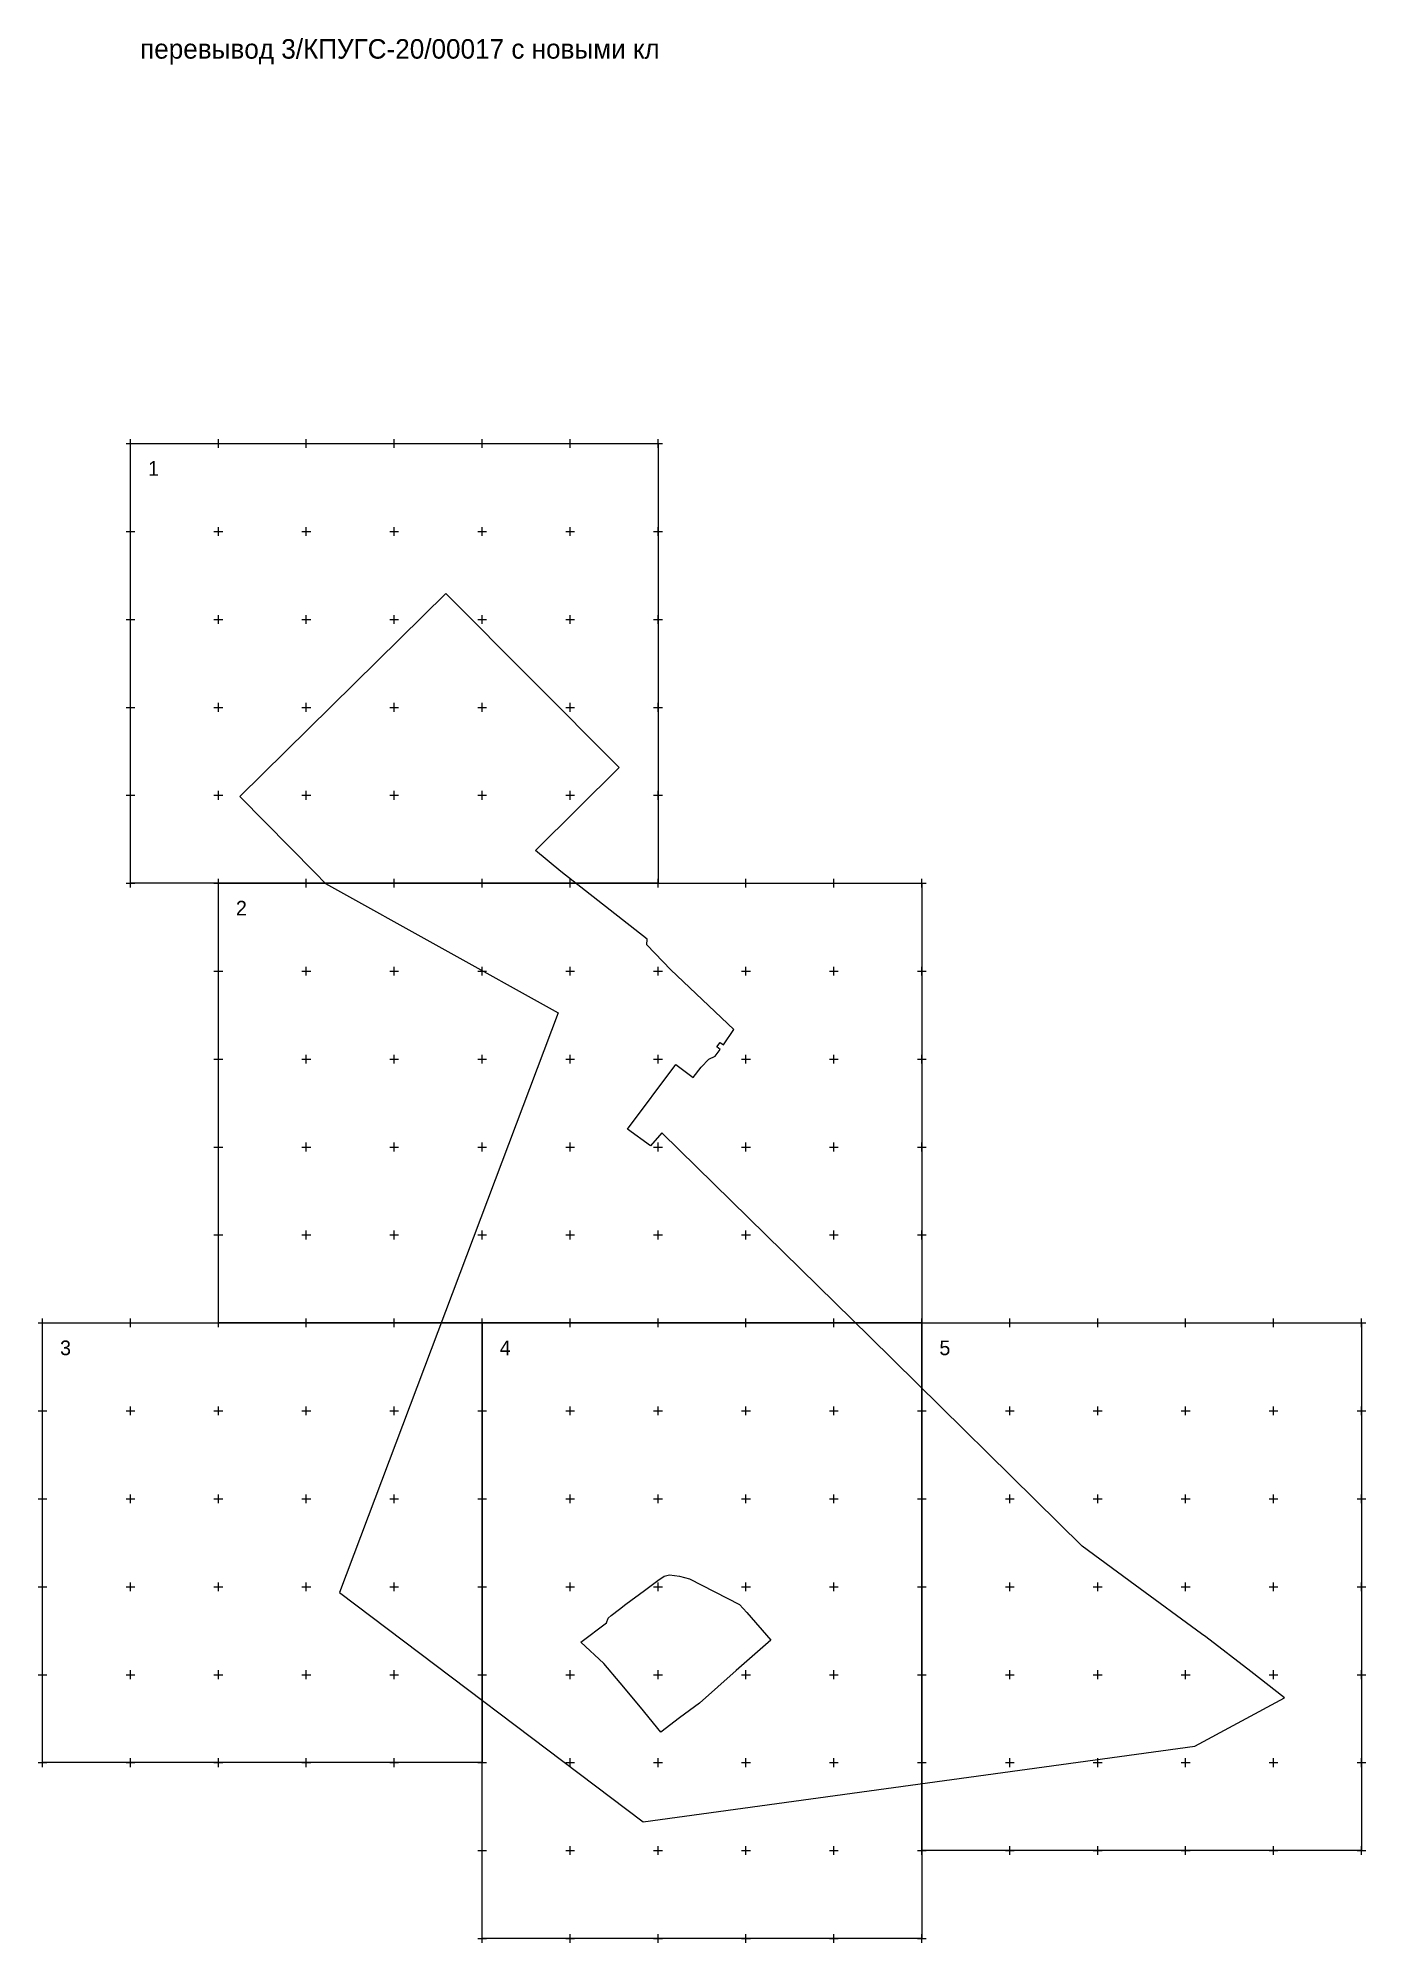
# Model space of a CAD drawing. Header units: metres. Extents: x 247 to 1002, y 2148 to 3231.
import ezdxf
from ezdxf.enums import TextEntityAlignment as Align

# ---------------------------------------------------------------- set-up
doc = ezdxf.new("R2010")
doc.units = ezdxf.units.M
doc.header["$MEASUREMENT"] = 0
for name, color, linetype, lineweight in [('Граница перевывода', 7, 'Continuous', 25), ('Координатные кресты', 7, 'Continuous', 25), ('Подписи рамок', 7, 'Continuous', 25), ('Рамки', 7, 'Continuous', 25)]:
    doc.layers.add(name, color=color, linetype=linetype, lineweight=lineweight)
doc.styles.add('Style-RUSSIAN_1251', font='RUSSIAN_1251.shx')

msp = doc.modelspace()

# ---------------------------------------------------------------- texts
at = {"layer": 'Граница перевывода', "color": 4, "linetype": 'Continuous', "lineweight": 25, "style": 'Style-RUSSIAN_1251'}
msp.add_text('перевывод 3/КПУГС-20/00017 с новыми кл', height=11.0976, dxfattribs=at).set_placement((305.507, 3229.919), align=Align.TOP_LEFT)
at = {"layer": 'Подписи рамок', "color": 5, "linetype": 'Continuous', "lineweight": 25, "style": 'Style-RUSSIAN_1251'}
for s, p in [('1', (310, 2990)), ('2', (360, 2740)), ('3', (260, 2490)), ('4', (510, 2490)), ('5', (760, 2490))]:
    msp.add_text(s, height=8.333, dxfattribs=at).set_placement(p, align=Align.TOP_LEFT)

# ---------------------------------------------------------------- blocks, each defined once
blk = doc.blocks.new('KREST')
at = {"layer": 'Координатные кресты', "color": 7, "linetype": 'Continuous', "lineweight": 25}
for p, q in [((-2.5, 0), (2.5, 0)), ((0, -2.5), (0, 2.5))]:
    blk.add_line(p, q, dxfattribs=at)
blk = doc.blocks.new('KREST_1')
at = {"layer": 'Координатные кресты', "color": 7, "linetype": 'Continuous', "lineweight": 25}
for p, q in [((-2.5, 0), (2.5, 0)), ((0, -2.5), (0, 2.5))]:
    blk.add_line(p, q, dxfattribs=at)
blk = doc.blocks.new('KREST_2')
at = {"layer": 'Координатные кресты', "color": 7, "linetype": 'Continuous', "lineweight": 25}
for p, q in [((-2.5, 0), (2.5, 0)), ((0, -2.5), (0, 2.5))]:
    blk.add_line(p, q, dxfattribs=at)
blk = doc.blocks.new('KREST_3')
at = {"layer": 'Координатные кресты', "color": 7, "linetype": 'Continuous', "lineweight": 25}
for p, q in [((-2.5, 0), (2.5, 0)), ((0, -2.5), (0, 2.5))]:
    blk.add_line(p, q, dxfattribs=at)
blk = doc.blocks.new('KREST_4')
at = {"layer": 'Координатные кресты', "color": 7, "linetype": 'Continuous', "lineweight": 25}
for p, q in [((-2.5, 0), (2.5, 0)), ((0, -2.5), (0, 2.5))]:
    blk.add_line(p, q, dxfattribs=at)
blk = doc.blocks.new('KREST_5')
at = {"layer": 'Координатные кресты', "color": 7, "linetype": 'Continuous', "lineweight": 25}
for p, q in [((-2.5, 0), (2.5, 0)), ((0, -2.5), (0, 2.5))]:
    blk.add_line(p, q, dxfattribs=at)
blk = doc.blocks.new('KREST_6')
at = {"layer": 'Координатные кресты', "color": 7, "linetype": 'Continuous', "lineweight": 25}
for p, q in [((-2.5, 0), (2.5, 0)), ((0, -2.5), (0, 2.5))]:
    blk.add_line(p, q, dxfattribs=at)
blk = doc.blocks.new('KREST_7')
at = {"layer": 'Координатные кресты', "color": 7, "linetype": 'Continuous', "lineweight": 25}
for p, q in [((-2.5, 0), (2.5, 0)), ((0, -2.5), (0, 2.5))]:
    blk.add_line(p, q, dxfattribs=at)
blk = doc.blocks.new('KREST_8')
at = {"layer": 'Координатные кресты', "color": 7, "linetype": 'Continuous', "lineweight": 25}
for p, q in [((-2.5, 0), (2.5, 0)), ((0, -2.5), (0, 2.5))]:
    blk.add_line(p, q, dxfattribs=at)
blk = doc.blocks.new('KREST_9')
at = {"layer": 'Координатные кресты', "color": 7, "linetype": 'Continuous', "lineweight": 25}
for p, q in [((-2.5, 0), (2.5, 0)), ((0, -2.5), (0, 2.5))]:
    blk.add_line(p, q, dxfattribs=at)
blk = doc.blocks.new('KREST_10')
at = {"layer": 'Координатные кресты', "color": 7, "linetype": 'Continuous', "lineweight": 25}
for p, q in [((-2.5, 0), (2.5, 0)), ((0, -2.5), (0, 2.5))]:
    blk.add_line(p, q, dxfattribs=at)
blk = doc.blocks.new('KREST_11')
at = {"layer": 'Координатные кресты', "color": 7, "linetype": 'Continuous', "lineweight": 25}
for p, q in [((-2.5, 0), (2.5, 0)), ((0, -2.5), (0, 2.5))]:
    blk.add_line(p, q, dxfattribs=at)
blk = doc.blocks.new('KREST_12')
at = {"layer": 'Координатные кресты', "color": 7, "linetype": 'Continuous', "lineweight": 25}
for p, q in [((-2.5, 0), (2.5, 0)), ((0, -2.5), (0, 2.5))]:
    blk.add_line(p, q, dxfattribs=at)
blk = doc.blocks.new('KREST_13')
at = {"layer": 'Координатные кресты', "color": 7, "linetype": 'Continuous', "lineweight": 25}
for p, q in [((-2.5, 0), (2.5, 0)), ((0, -2.5), (0, 2.5))]:
    blk.add_line(p, q, dxfattribs=at)
blk = doc.blocks.new('KREST_14')
at = {"layer": 'Координатные кресты', "color": 7, "linetype": 'Continuous', "lineweight": 25}
for p, q in [((-2.5, 0), (2.5, 0)), ((0, -2.5), (0, 2.5))]:
    blk.add_line(p, q, dxfattribs=at)
blk = doc.blocks.new('KREST_15')
at = {"layer": 'Координатные кресты', "color": 7, "linetype": 'Continuous', "lineweight": 25}
for p, q in [((-2.5, 0), (2.5, 0)), ((0, -2.5), (0, 2.5))]:
    blk.add_line(p, q, dxfattribs=at)
blk = doc.blocks.new('KREST_16')
at = {"layer": 'Координатные кресты', "color": 7, "linetype": 'Continuous', "lineweight": 25}
for p, q in [((-2.5, 0), (2.5, 0)), ((0, -2.5), (0, 2.5))]:
    blk.add_line(p, q, dxfattribs=at)
blk = doc.blocks.new('KREST_17')
at = {"layer": 'Координатные кресты', "color": 7, "linetype": 'Continuous', "lineweight": 25}
for p, q in [((-2.5, 0), (2.5, 0)), ((0, -2.5), (0, 2.5))]:
    blk.add_line(p, q, dxfattribs=at)
blk = doc.blocks.new('KREST_18')
at = {"layer": 'Координатные кресты', "color": 7, "linetype": 'Continuous', "lineweight": 25}
for p, q in [((-2.5, 0), (2.5, 0)), ((0, -2.5), (0, 2.5))]:
    blk.add_line(p, q, dxfattribs=at)
blk = doc.blocks.new('KREST_19')
at = {"layer": 'Координатные кресты', "color": 7, "linetype": 'Continuous', "lineweight": 25}
for p, q in [((-2.5, 0), (2.5, 0)), ((0, -2.5), (0, 2.5))]:
    blk.add_line(p, q, dxfattribs=at)
blk = doc.blocks.new('KREST_20')
at = {"layer": 'Координатные кресты', "color": 7, "linetype": 'Continuous', "lineweight": 25}
for p, q in [((-2.5, 0), (2.5, 0)), ((0, -2.5), (0, 2.5))]:
    blk.add_line(p, q, dxfattribs=at)
blk = doc.blocks.new('KREST_21')
at = {"layer": 'Координатные кресты', "color": 7, "linetype": 'Continuous', "lineweight": 25}
for p, q in [((-2.5, 0), (2.5, 0)), ((0, -2.5), (0, 2.5))]:
    blk.add_line(p, q, dxfattribs=at)
blk = doc.blocks.new('KREST_22')
at = {"layer": 'Координатные кресты', "color": 7, "linetype": 'Continuous', "lineweight": 25}
for p, q in [((-2.5, 0), (2.5, 0)), ((0, -2.5), (0, 2.5))]:
    blk.add_line(p, q, dxfattribs=at)
blk = doc.blocks.new('KREST_23')
at = {"layer": 'Координатные кресты', "color": 7, "linetype": 'Continuous', "lineweight": 25}
for p, q in [((-2.5, 0), (2.5, 0)), ((0, -2.5), (0, 2.5))]:
    blk.add_line(p, q, dxfattribs=at)
blk = doc.blocks.new('KREST_24')
at = {"layer": 'Координатные кресты', "color": 7, "linetype": 'Continuous', "lineweight": 25}
for p, q in [((-2.5, 0), (2.5, 0)), ((0, -2.5), (0, 2.5))]:
    blk.add_line(p, q, dxfattribs=at)
blk = doc.blocks.new('KREST_25')
at = {"layer": 'Координатные кресты', "color": 7, "linetype": 'Continuous', "lineweight": 25}
for p, q in [((-2.5, 0), (2.5, 0)), ((0, -2.5), (0, 2.5))]:
    blk.add_line(p, q, dxfattribs=at)
blk = doc.blocks.new('KREST_26')
at = {"layer": 'Координатные кресты', "color": 7, "linetype": 'Continuous', "lineweight": 25}
for p, q in [((-2.5, 0), (2.5, 0)), ((0, -2.5), (0, 2.5))]:
    blk.add_line(p, q, dxfattribs=at)
blk = doc.blocks.new('KREST_27')
at = {"layer": 'Координатные кресты', "color": 7, "linetype": 'Continuous', "lineweight": 25}
for p, q in [((-2.5, 0), (2.5, 0)), ((0, -2.5), (0, 2.5))]:
    blk.add_line(p, q, dxfattribs=at)
blk = doc.blocks.new('KREST_28')
at = {"layer": 'Координатные кресты', "color": 7, "linetype": 'Continuous', "lineweight": 25}
for p, q in [((-2.5, 0), (2.5, 0)), ((0, -2.5), (0, 2.5))]:
    blk.add_line(p, q, dxfattribs=at)
blk = doc.blocks.new('KREST_29')
at = {"layer": 'Координатные кресты', "color": 7, "linetype": 'Continuous', "lineweight": 25}
for p, q in [((-2.5, 0), (2.5, 0)), ((0, -2.5), (0, 2.5))]:
    blk.add_line(p, q, dxfattribs=at)
blk = doc.blocks.new('KREST_30')
at = {"layer": 'Координатные кресты', "color": 7, "linetype": 'Continuous', "lineweight": 25}
for p, q in [((-2.5, 0), (2.5, 0)), ((0, -2.5), (0, 2.5))]:
    blk.add_line(p, q, dxfattribs=at)
blk = doc.blocks.new('KREST_31')
at = {"layer": 'Координатные кресты', "color": 7, "linetype": 'Continuous', "lineweight": 25}
for p, q in [((-2.5, 0), (2.5, 0)), ((0, -2.5), (0, 2.5))]:
    blk.add_line(p, q, dxfattribs=at)
blk = doc.blocks.new('KREST_32')
at = {"layer": 'Координатные кресты', "color": 7, "linetype": 'Continuous', "lineweight": 25}
for p, q in [((-2.5, 0), (2.5, 0)), ((0, -2.5), (0, 2.5))]:
    blk.add_line(p, q, dxfattribs=at)
blk = doc.blocks.new('KREST_33')
at = {"layer": 'Координатные кресты', "color": 7, "linetype": 'Continuous', "lineweight": 25}
for p, q in [((-2.5, 0), (2.5, 0)), ((0, -2.5), (0, 2.5))]:
    blk.add_line(p, q, dxfattribs=at)
blk = doc.blocks.new('KREST_34')
at = {"layer": 'Координатные кресты', "color": 7, "linetype": 'Continuous', "lineweight": 25}
for p, q in [((-2.5, 0), (2.5, 0)), ((0, -2.5), (0, 2.5))]:
    blk.add_line(p, q, dxfattribs=at)
blk = doc.blocks.new('KREST_35')
at = {"layer": 'Координатные кресты', "color": 7, "linetype": 'Continuous', "lineweight": 25}
for p, q in [((-2.5, 0), (2.5, 0)), ((0, -2.5), (0, 2.5))]:
    blk.add_line(p, q, dxfattribs=at)
blk = doc.blocks.new('KREST_36')
at = {"layer": 'Координатные кресты', "color": 7, "linetype": 'Continuous', "lineweight": 25}
for p, q in [((-2.5, 0), (2.5, 0)), ((0, -2.5), (0, 2.5))]:
    blk.add_line(p, q, dxfattribs=at)
blk = doc.blocks.new('KREST_37')
at = {"layer": 'Координатные кресты', "color": 7, "linetype": 'Continuous', "lineweight": 25}
for p, q in [((-2.5, 0), (2.5, 0)), ((0, -2.5), (0, 2.5))]:
    blk.add_line(p, q, dxfattribs=at)
blk = doc.blocks.new('KREST_38')
at = {"layer": 'Координатные кресты', "color": 7, "linetype": 'Continuous', "lineweight": 25}
for p, q in [((-2.5, 0), (2.5, 0)), ((0, -2.5), (0, 2.5))]:
    blk.add_line(p, q, dxfattribs=at)
blk = doc.blocks.new('KREST_39')
at = {"layer": 'Координатные кресты', "color": 7, "linetype": 'Continuous', "lineweight": 25}
for p, q in [((-2.5, 0), (2.5, 0)), ((0, -2.5), (0, 2.5))]:
    blk.add_line(p, q, dxfattribs=at)
blk = doc.blocks.new('KREST_40')
at = {"layer": 'Координатные кресты', "color": 7, "linetype": 'Continuous', "lineweight": 25}
for p, q in [((-2.5, 0), (2.5, 0)), ((0, -2.5), (0, 2.5))]:
    blk.add_line(p, q, dxfattribs=at)
blk = doc.blocks.new('KREST_41')
at = {"layer": 'Координатные кресты', "color": 7, "linetype": 'Continuous', "lineweight": 25}
for p, q in [((-2.5, 0), (2.5, 0)), ((0, -2.5), (0, 2.5))]:
    blk.add_line(p, q, dxfattribs=at)
blk = doc.blocks.new('KREST_42')
at = {"layer": 'Координатные кресты', "color": 7, "linetype": 'Continuous', "lineweight": 25}
for p, q in [((-2.5, 0), (2.5, 0)), ((0, -2.5), (0, 2.5))]:
    blk.add_line(p, q, dxfattribs=at)
blk = doc.blocks.new('KREST_43')
at = {"layer": 'Координатные кресты', "color": 7, "linetype": 'Continuous', "lineweight": 25}
for p, q in [((-2.5, 0), (2.5, 0)), ((0, -2.5), (0, 2.5))]:
    blk.add_line(p, q, dxfattribs=at)
blk = doc.blocks.new('KREST_44')
at = {"layer": 'Координатные кресты', "color": 7, "linetype": 'Continuous', "lineweight": 25}
for p, q in [((-2.5, 0), (2.5, 0)), ((0, -2.5), (0, 2.5))]:
    blk.add_line(p, q, dxfattribs=at)
blk = doc.blocks.new('KREST_45')
at = {"layer": 'Координатные кресты', "color": 7, "linetype": 'Continuous', "lineweight": 25}
for p, q in [((-2.5, 0), (2.5, 0)), ((0, -2.5), (0, 2.5))]:
    blk.add_line(p, q, dxfattribs=at)
blk = doc.blocks.new('KREST_46')
at = {"layer": 'Координатные кресты', "color": 7, "linetype": 'Continuous', "lineweight": 25}
for p, q in [((-2.5, 0), (2.5, 0)), ((0, -2.5), (0, 2.5))]:
    blk.add_line(p, q, dxfattribs=at)
blk = doc.blocks.new('KREST_47')
at = {"layer": 'Координатные кресты', "color": 7, "linetype": 'Continuous', "lineweight": 25}
for p, q in [((-2.5, 0), (2.5, 0)), ((0, -2.5), (0, 2.5))]:
    blk.add_line(p, q, dxfattribs=at)
blk = doc.blocks.new('KREST_48')
at = {"layer": 'Координатные кресты', "color": 7, "linetype": 'Continuous', "lineweight": 25}
for p, q in [((-2.5, 0), (2.5, 0)), ((0, -2.5), (0, 2.5))]:
    blk.add_line(p, q, dxfattribs=at)
blk = doc.blocks.new('KREST_49')
at = {"layer": 'Координатные кресты', "color": 7, "linetype": 'Continuous', "lineweight": 25}
for p, q in [((-2.5, 0), (2.5, 0)), ((0, -2.5), (0, 2.5))]:
    blk.add_line(p, q, dxfattribs=at)
blk = doc.blocks.new('KREST_50')
at = {"layer": 'Координатные кресты', "color": 7, "linetype": 'Continuous', "lineweight": 25}
for p, q in [((-2.5, 0), (2.5, 0)), ((0, -2.5), (0, 2.5))]:
    blk.add_line(p, q, dxfattribs=at)
blk = doc.blocks.new('KREST_51')
at = {"layer": 'Координатные кресты', "color": 7, "linetype": 'Continuous', "lineweight": 25}
for p, q in [((-2.5, 0), (2.5, 0)), ((0, -2.5), (0, 2.5))]:
    blk.add_line(p, q, dxfattribs=at)
blk = doc.blocks.new('KREST_52')
at = {"layer": 'Координатные кресты', "color": 7, "linetype": 'Continuous', "lineweight": 25}
for p, q in [((-2.5, 0), (2.5, 0)), ((0, -2.5), (0, 2.5))]:
    blk.add_line(p, q, dxfattribs=at)
blk = doc.blocks.new('KREST_53')
at = {"layer": 'Координатные кресты', "color": 7, "linetype": 'Continuous', "lineweight": 25}
for p, q in [((-2.5, 0), (2.5, 0)), ((0, -2.5), (0, 2.5))]:
    blk.add_line(p, q, dxfattribs=at)
blk = doc.blocks.new('KREST_54')
at = {"layer": 'Координатные кресты', "color": 7, "linetype": 'Continuous', "lineweight": 25}
for p, q in [((-2.5, 0), (2.5, 0)), ((0, -2.5), (0, 2.5))]:
    blk.add_line(p, q, dxfattribs=at)
blk = doc.blocks.new('KREST_55')
at = {"layer": 'Координатные кресты', "color": 7, "linetype": 'Continuous', "lineweight": 25}
for p, q in [((-2.5, 0), (2.5, 0)), ((0, -2.5), (0, 2.5))]:
    blk.add_line(p, q, dxfattribs=at)
blk = doc.blocks.new('KREST_56')
at = {"layer": 'Координатные кресты', "color": 7, "linetype": 'Continuous', "lineweight": 25}
for p, q in [((-2.5, 0), (2.5, 0)), ((0, -2.5), (0, 2.5))]:
    blk.add_line(p, q, dxfattribs=at)
blk = doc.blocks.new('KREST_57')
at = {"layer": 'Координатные кресты', "color": 7, "linetype": 'Continuous', "lineweight": 25}
for p, q in [((-2.5, 0), (2.5, 0)), ((0, -2.5), (0, 2.5))]:
    blk.add_line(p, q, dxfattribs=at)
blk = doc.blocks.new('KREST_58')
at = {"layer": 'Координатные кресты', "color": 7, "linetype": 'Continuous', "lineweight": 25}
for p, q in [((-2.5, 0), (2.5, 0)), ((0, -2.5), (0, 2.5))]:
    blk.add_line(p, q, dxfattribs=at)
blk = doc.blocks.new('KREST_59')
at = {"layer": 'Координатные кресты', "color": 7, "linetype": 'Continuous', "lineweight": 25}
for p, q in [((-2.5, 0), (2.5, 0)), ((0, -2.5), (0, 2.5))]:
    blk.add_line(p, q, dxfattribs=at)
blk = doc.blocks.new('KREST_60')
at = {"layer": 'Координатные кресты', "color": 7, "linetype": 'Continuous', "lineweight": 25}
for p, q in [((-2.5, 0), (2.5, 0)), ((0, -2.5), (0, 2.5))]:
    blk.add_line(p, q, dxfattribs=at)
blk = doc.blocks.new('KREST_61')
at = {"layer": 'Координатные кресты', "color": 7, "linetype": 'Continuous', "lineweight": 25}
for p, q in [((-2.5, 0), (2.5, 0)), ((0, -2.5), (0, 2.5))]:
    blk.add_line(p, q, dxfattribs=at)
blk = doc.blocks.new('KREST_62')
at = {"layer": 'Координатные кресты', "color": 7, "linetype": 'Continuous', "lineweight": 25}
for p, q in [((-2.5, 0), (2.5, 0)), ((0, -2.5), (0, 2.5))]:
    blk.add_line(p, q, dxfattribs=at)
blk = doc.blocks.new('KREST_63')
at = {"layer": 'Координатные кресты', "color": 7, "linetype": 'Continuous', "lineweight": 25}
for p, q in [((-2.5, 0), (2.5, 0)), ((0, -2.5), (0, 2.5))]:
    blk.add_line(p, q, dxfattribs=at)
blk = doc.blocks.new('KREST_64')
at = {"layer": 'Координатные кресты', "color": 7, "linetype": 'Continuous', "lineweight": 25}
for p, q in [((-2.5, 0), (2.5, 0)), ((0, -2.5), (0, 2.5))]:
    blk.add_line(p, q, dxfattribs=at)
blk = doc.blocks.new('KREST_65')
at = {"layer": 'Координатные кресты', "color": 7, "linetype": 'Continuous', "lineweight": 25}
for p, q in [((-2.5, 0), (2.5, 0)), ((0, -2.5), (0, 2.5))]:
    blk.add_line(p, q, dxfattribs=at)
blk = doc.blocks.new('KREST_66')
at = {"layer": 'Координатные кресты', "color": 7, "linetype": 'Continuous', "lineweight": 25}
for p, q in [((-2.5, 0), (2.5, 0)), ((0, -2.5), (0, 2.5))]:
    blk.add_line(p, q, dxfattribs=at)
blk = doc.blocks.new('KREST_67')
at = {"layer": 'Координатные кресты', "color": 7, "linetype": 'Continuous', "lineweight": 25}
for p, q in [((-2.5, 0), (2.5, 0)), ((0, -2.5), (0, 2.5))]:
    blk.add_line(p, q, dxfattribs=at)
blk = doc.blocks.new('KREST_68')
at = {"layer": 'Координатные кресты', "color": 7, "linetype": 'Continuous', "lineweight": 25}
for p, q in [((-2.5, 0), (2.5, 0)), ((0, -2.5), (0, 2.5))]:
    blk.add_line(p, q, dxfattribs=at)
blk = doc.blocks.new('KREST_69')
at = {"layer": 'Координатные кресты', "color": 7, "linetype": 'Continuous', "lineweight": 25}
for p, q in [((-2.5, 0), (2.5, 0)), ((0, -2.5), (0, 2.5))]:
    blk.add_line(p, q, dxfattribs=at)
blk = doc.blocks.new('KREST_70')
at = {"layer": 'Координатные кресты', "color": 7, "linetype": 'Continuous', "lineweight": 25}
for p, q in [((-2.5, 0), (2.5, 0)), ((0, -2.5), (0, 2.5))]:
    blk.add_line(p, q, dxfattribs=at)
blk = doc.blocks.new('KREST_71')
at = {"layer": 'Координатные кресты', "color": 7, "linetype": 'Continuous', "lineweight": 25}
for p, q in [((-2.5, 0), (2.5, 0)), ((0, -2.5), (0, 2.5))]:
    blk.add_line(p, q, dxfattribs=at)
blk = doc.blocks.new('KREST_72')
at = {"layer": 'Координатные кресты', "color": 7, "linetype": 'Continuous', "lineweight": 25}
for p, q in [((-2.5, 0), (2.5, 0)), ((0, -2.5), (0, 2.5))]:
    blk.add_line(p, q, dxfattribs=at)
blk = doc.blocks.new('KREST_73')
at = {"layer": 'Координатные кресты', "color": 7, "linetype": 'Continuous', "lineweight": 25}
for p, q in [((-2.5, 0), (2.5, 0)), ((0, -2.5), (0, 2.5))]:
    blk.add_line(p, q, dxfattribs=at)
blk = doc.blocks.new('KREST_74')
at = {"layer": 'Координатные кресты', "color": 7, "linetype": 'Continuous', "lineweight": 25}
for p, q in [((-2.5, 0), (2.5, 0)), ((0, -2.5), (0, 2.5))]:
    blk.add_line(p, q, dxfattribs=at)
blk = doc.blocks.new('KREST_75')
at = {"layer": 'Координатные кресты', "color": 7, "linetype": 'Continuous', "lineweight": 25}
for p, q in [((-2.5, 0), (2.5, 0)), ((0, -2.5), (0, 2.5))]:
    blk.add_line(p, q, dxfattribs=at)
blk = doc.blocks.new('KREST_76')
at = {"layer": 'Координатные кресты', "color": 7, "linetype": 'Continuous', "lineweight": 25}
for p, q in [((-2.5, 0), (2.5, 0)), ((0, -2.5), (0, 2.5))]:
    blk.add_line(p, q, dxfattribs=at)
blk = doc.blocks.new('KREST_77')
at = {"layer": 'Координатные кресты', "color": 7, "linetype": 'Continuous', "lineweight": 25}
for p, q in [((-2.5, 0), (2.5, 0)), ((0, -2.5), (0, 2.5))]:
    blk.add_line(p, q, dxfattribs=at)
blk = doc.blocks.new('KREST_78')
at = {"layer": 'Координатные кресты', "color": 7, "linetype": 'Continuous', "lineweight": 25}
for p, q in [((-2.5, 0), (2.5, 0)), ((0, -2.5), (0, 2.5))]:
    blk.add_line(p, q, dxfattribs=at)
blk = doc.blocks.new('KREST_79')
at = {"layer": 'Координатные кресты', "color": 7, "linetype": 'Continuous', "lineweight": 25}
for p, q in [((-2.5, 0), (2.5, 0)), ((0, -2.5), (0, 2.5))]:
    blk.add_line(p, q, dxfattribs=at)
blk = doc.blocks.new('KREST_80')
at = {"layer": 'Координатные кресты', "color": 7, "linetype": 'Continuous', "lineweight": 25}
for p, q in [((-2.5, 0), (2.5, 0)), ((0, -2.5), (0, 2.5))]:
    blk.add_line(p, q, dxfattribs=at)
blk = doc.blocks.new('KREST_81')
at = {"layer": 'Координатные кресты', "color": 7, "linetype": 'Continuous', "lineweight": 25}
for p, q in [((-2.5, 0), (2.5, 0)), ((0, -2.5), (0, 2.5))]:
    blk.add_line(p, q, dxfattribs=at)
blk = doc.blocks.new('KREST_82')
at = {"layer": 'Координатные кресты', "color": 7, "linetype": 'Continuous', "lineweight": 25}
for p, q in [((-2.5, 0), (2.5, 0)), ((0, -2.5), (0, 2.5))]:
    blk.add_line(p, q, dxfattribs=at)
blk = doc.blocks.new('KREST_83')
at = {"layer": 'Координатные кресты', "color": 7, "linetype": 'Continuous', "lineweight": 25}
for p, q in [((-2.5, 0), (2.5, 0)), ((0, -2.5), (0, 2.5))]:
    blk.add_line(p, q, dxfattribs=at)
blk = doc.blocks.new('KREST_84')
at = {"layer": 'Координатные кресты', "color": 7, "linetype": 'Continuous', "lineweight": 25}
for p, q in [((-2.5, 0), (2.5, 0)), ((0, -2.5), (0, 2.5))]:
    blk.add_line(p, q, dxfattribs=at)
blk = doc.blocks.new('KREST_85')
at = {"layer": 'Координатные кресты', "color": 7, "linetype": 'Continuous', "lineweight": 25}
for p, q in [((-2.5, 0), (2.5, 0)), ((0, -2.5), (0, 2.5))]:
    blk.add_line(p, q, dxfattribs=at)
blk = doc.blocks.new('KREST_86')
at = {"layer": 'Координатные кресты', "color": 7, "linetype": 'Continuous', "lineweight": 25}
for p, q in [((-2.5, 0), (2.5, 0)), ((0, -2.5), (0, 2.5))]:
    blk.add_line(p, q, dxfattribs=at)
blk = doc.blocks.new('KREST_87')
at = {"layer": 'Координатные кресты', "color": 7, "linetype": 'Continuous', "lineweight": 25}
for p, q in [((-2.5, 0), (2.5, 0)), ((0, -2.5), (0, 2.5))]:
    blk.add_line(p, q, dxfattribs=at)
blk = doc.blocks.new('KREST_88')
at = {"layer": 'Координатные кресты', "color": 7, "linetype": 'Continuous', "lineweight": 25}
for p, q in [((-2.5, 0), (2.5, 0)), ((0, -2.5), (0, 2.5))]:
    blk.add_line(p, q, dxfattribs=at)
blk = doc.blocks.new('KREST_89')
at = {"layer": 'Координатные кресты', "color": 7, "linetype": 'Continuous', "lineweight": 25}
for p, q in [((-2.5, 0), (2.5, 0)), ((0, -2.5), (0, 2.5))]:
    blk.add_line(p, q, dxfattribs=at)
blk = doc.blocks.new('KREST_90')
at = {"layer": 'Координатные кресты', "color": 7, "linetype": 'Continuous', "lineweight": 25}
for p, q in [((-2.5, 0), (2.5, 0)), ((0, -2.5), (0, 2.5))]:
    blk.add_line(p, q, dxfattribs=at)
blk = doc.blocks.new('KREST_91')
at = {"layer": 'Координатные кресты', "color": 7, "linetype": 'Continuous', "lineweight": 25}
for p, q in [((-2.5, 0), (2.5, 0)), ((0, -2.5), (0, 2.5))]:
    blk.add_line(p, q, dxfattribs=at)
blk = doc.blocks.new('KREST_92')
at = {"layer": 'Координатные кресты', "color": 7, "linetype": 'Continuous', "lineweight": 25}
for p, q in [((-2.5, 0), (2.5, 0)), ((0, -2.5), (0, 2.5))]:
    blk.add_line(p, q, dxfattribs=at)
blk = doc.blocks.new('KREST_93')
at = {"layer": 'Координатные кресты', "color": 7, "linetype": 'Continuous', "lineweight": 25}
for p, q in [((-2.5, 0), (2.5, 0)), ((0, -2.5), (0, 2.5))]:
    blk.add_line(p, q, dxfattribs=at)
blk = doc.blocks.new('KREST_94')
at = {"layer": 'Координатные кресты', "color": 7, "linetype": 'Continuous', "lineweight": 25}
for p, q in [((-2.5, 0), (2.5, 0)), ((0, -2.5), (0, 2.5))]:
    blk.add_line(p, q, dxfattribs=at)
blk = doc.blocks.new('KREST_95')
at = {"layer": 'Координатные кресты', "color": 7, "linetype": 'Continuous', "lineweight": 25}
for p, q in [((-2.5, 0), (2.5, 0)), ((0, -2.5), (0, 2.5))]:
    blk.add_line(p, q, dxfattribs=at)
blk = doc.blocks.new('KREST_96')
at = {"layer": 'Координатные кресты', "color": 7, "linetype": 'Continuous', "lineweight": 25}
for p, q in [((-2.5, 0), (2.5, 0)), ((0, -2.5), (0, 2.5))]:
    blk.add_line(p, q, dxfattribs=at)
blk = doc.blocks.new('KREST_97')
at = {"layer": 'Координатные кресты', "color": 7, "linetype": 'Continuous', "lineweight": 25}
for p, q in [((-2.5, 0), (2.5, 0)), ((0, -2.5), (0, 2.5))]:
    blk.add_line(p, q, dxfattribs=at)
blk = doc.blocks.new('KREST_98')
at = {"layer": 'Координатные кресты', "color": 7, "linetype": 'Continuous', "lineweight": 25}
for p, q in [((-2.5, 0), (2.5, 0)), ((0, -2.5), (0, 2.5))]:
    blk.add_line(p, q, dxfattribs=at)
blk = doc.blocks.new('KREST_99')
at = {"layer": 'Координатные кресты', "color": 7, "linetype": 'Continuous', "lineweight": 25}
for p, q in [((-2.5, 0), (2.5, 0)), ((0, -2.5), (0, 2.5))]:
    blk.add_line(p, q, dxfattribs=at)
blk = doc.blocks.new('KREST_100')
at = {"layer": 'Координатные кресты', "color": 7, "linetype": 'Continuous', "lineweight": 25}
for p, q in [((-2.5, 0), (2.5, 0)), ((0, -2.5), (0, 2.5))]:
    blk.add_line(p, q, dxfattribs=at)
blk = doc.blocks.new('KREST_101')
at = {"layer": 'Координатные кресты', "color": 7, "linetype": 'Continuous', "lineweight": 25}
for p, q in [((-2.5, 0), (2.5, 0)), ((0, -2.5), (0, 2.5))]:
    blk.add_line(p, q, dxfattribs=at)
blk = doc.blocks.new('KREST_102')
at = {"layer": 'Координатные кресты', "color": 7, "linetype": 'Continuous', "lineweight": 25}
for p, q in [((-2.5, 0), (2.5, 0)), ((0, -2.5), (0, 2.5))]:
    blk.add_line(p, q, dxfattribs=at)
blk = doc.blocks.new('KREST_103')
at = {"layer": 'Координатные кресты', "color": 7, "linetype": 'Continuous', "lineweight": 25}
for p, q in [((-2.5, 0), (2.5, 0)), ((0, -2.5), (0, 2.5))]:
    blk.add_line(p, q, dxfattribs=at)
blk = doc.blocks.new('KREST_104')
at = {"layer": 'Координатные кресты', "color": 7, "linetype": 'Continuous', "lineweight": 25}
for p, q in [((-2.5, 0), (2.5, 0)), ((0, -2.5), (0, 2.5))]:
    blk.add_line(p, q, dxfattribs=at)
blk = doc.blocks.new('KREST_105')
at = {"layer": 'Координатные кресты', "color": 7, "linetype": 'Continuous', "lineweight": 25}
for p, q in [((-2.5, 0), (2.5, 0)), ((0, -2.5), (0, 2.5))]:
    blk.add_line(p, q, dxfattribs=at)
blk = doc.blocks.new('KREST_106')
at = {"layer": 'Координатные кресты', "color": 7, "linetype": 'Continuous', "lineweight": 25}
for p, q in [((-2.5, 0), (2.5, 0)), ((0, -2.5), (0, 2.5))]:
    blk.add_line(p, q, dxfattribs=at)
blk = doc.blocks.new('KREST_107')
at = {"layer": 'Координатные кресты', "color": 7, "linetype": 'Continuous', "lineweight": 25}
for p, q in [((-2.5, 0), (2.5, 0)), ((0, -2.5), (0, 2.5))]:
    blk.add_line(p, q, dxfattribs=at)
blk = doc.blocks.new('KREST_108')
at = {"layer": 'Координатные кресты', "color": 7, "linetype": 'Continuous', "lineweight": 25}
for p, q in [((-2.5, 0), (2.5, 0)), ((0, -2.5), (0, 2.5))]:
    blk.add_line(p, q, dxfattribs=at)
blk = doc.blocks.new('KREST_109')
at = {"layer": 'Координатные кресты', "color": 7, "linetype": 'Continuous', "lineweight": 25}
for p, q in [((-2.5, 0), (2.5, 0)), ((0, -2.5), (0, 2.5))]:
    blk.add_line(p, q, dxfattribs=at)
blk = doc.blocks.new('KREST_110')
at = {"layer": 'Координатные кресты', "color": 7, "linetype": 'Continuous', "lineweight": 25}
for p, q in [((-2.5, 0), (2.5, 0)), ((0, -2.5), (0, 2.5))]:
    blk.add_line(p, q, dxfattribs=at)
blk = doc.blocks.new('KREST_111')
at = {"layer": 'Координатные кресты', "color": 7, "linetype": 'Continuous', "lineweight": 25}
for p, q in [((-2.5, 0), (2.5, 0)), ((0, -2.5), (0, 2.5))]:
    blk.add_line(p, q, dxfattribs=at)
blk = doc.blocks.new('KREST_112')
at = {"layer": 'Координатные кресты', "color": 7, "linetype": 'Continuous', "lineweight": 25}
for p, q in [((-2.5, 0), (2.5, 0)), ((0, -2.5), (0, 2.5))]:
    blk.add_line(p, q, dxfattribs=at)
blk = doc.blocks.new('KREST_113')
at = {"layer": 'Координатные кресты', "color": 7, "linetype": 'Continuous', "lineweight": 25}
for p, q in [((-2.5, 0), (2.5, 0)), ((0, -2.5), (0, 2.5))]:
    blk.add_line(p, q, dxfattribs=at)
blk = doc.blocks.new('KREST_114')
at = {"layer": 'Координатные кресты', "color": 7, "linetype": 'Continuous', "lineweight": 25}
for p, q in [((-2.5, 0), (2.5, 0)), ((0, -2.5), (0, 2.5))]:
    blk.add_line(p, q, dxfattribs=at)
blk = doc.blocks.new('KREST_115')
at = {"layer": 'Координатные кресты', "color": 7, "linetype": 'Continuous', "lineweight": 25}
for p, q in [((-2.5, 0), (2.5, 0)), ((0, -2.5), (0, 2.5))]:
    blk.add_line(p, q, dxfattribs=at)
blk = doc.blocks.new('KREST_116')
at = {"layer": 'Координатные кресты', "color": 7, "linetype": 'Continuous', "lineweight": 25}
for p, q in [((-2.5, 0), (2.5, 0)), ((0, -2.5), (0, 2.5))]:
    blk.add_line(p, q, dxfattribs=at)
blk = doc.blocks.new('KREST_117')
at = {"layer": 'Координатные кресты', "color": 7, "linetype": 'Continuous', "lineweight": 25}
for p, q in [((-2.5, 0), (2.5, 0)), ((0, -2.5), (0, 2.5))]:
    blk.add_line(p, q, dxfattribs=at)
blk = doc.blocks.new('KREST_118')
at = {"layer": 'Координатные кресты', "color": 7, "linetype": 'Continuous', "lineweight": 25}
for p, q in [((-2.5, 0), (2.5, 0)), ((0, -2.5), (0, 2.5))]:
    blk.add_line(p, q, dxfattribs=at)
blk = doc.blocks.new('KREST_119')
at = {"layer": 'Координатные кресты', "color": 7, "linetype": 'Continuous', "lineweight": 25}
for p, q in [((-2.5, 0), (2.5, 0)), ((0, -2.5), (0, 2.5))]:
    blk.add_line(p, q, dxfattribs=at)
blk = doc.blocks.new('KREST_120')
at = {"layer": 'Координатные кресты', "color": 7, "linetype": 'Continuous', "lineweight": 25}
for p, q in [((-2.5, 0), (2.5, 0)), ((0, -2.5), (0, 2.5))]:
    blk.add_line(p, q, dxfattribs=at)
blk = doc.blocks.new('KREST_121')
at = {"layer": 'Координатные кресты', "color": 7, "linetype": 'Continuous', "lineweight": 25}
for p, q in [((-2.5, 0), (2.5, 0)), ((0, -2.5), (0, 2.5))]:
    blk.add_line(p, q, dxfattribs=at)
blk = doc.blocks.new('KREST_122')
at = {"layer": 'Координатные кресты', "color": 7, "linetype": 'Continuous', "lineweight": 25}
for p, q in [((-2.5, 0), (2.5, 0)), ((0, -2.5), (0, 2.5))]:
    blk.add_line(p, q, dxfattribs=at)
blk = doc.blocks.new('KREST_123')
at = {"layer": 'Координатные кресты', "color": 7, "linetype": 'Continuous', "lineweight": 25}
for p, q in [((-2.5, 0), (2.5, 0)), ((0, -2.5), (0, 2.5))]:
    blk.add_line(p, q, dxfattribs=at)
blk = doc.blocks.new('KREST_124')
at = {"layer": 'Координатные кресты', "color": 7, "linetype": 'Continuous', "lineweight": 25}
for p, q in [((-2.5, 0), (2.5, 0)), ((0, -2.5), (0, 2.5))]:
    blk.add_line(p, q, dxfattribs=at)
blk = doc.blocks.new('KREST_125')
at = {"layer": 'Координатные кресты', "color": 7, "linetype": 'Continuous', "lineweight": 25}
for p, q in [((-2.5, 0), (2.5, 0)), ((0, -2.5), (0, 2.5))]:
    blk.add_line(p, q, dxfattribs=at)
blk = doc.blocks.new('KREST_126')
at = {"layer": 'Координатные кресты', "color": 7, "linetype": 'Continuous', "lineweight": 25}
for p, q in [((-2.5, 0), (2.5, 0)), ((0, -2.5), (0, 2.5))]:
    blk.add_line(p, q, dxfattribs=at)
blk = doc.blocks.new('KREST_127')
at = {"layer": 'Координатные кресты', "color": 7, "linetype": 'Continuous', "lineweight": 25}
for p, q in [((-2.5, 0), (2.5, 0)), ((0, -2.5), (0, 2.5))]:
    blk.add_line(p, q, dxfattribs=at)
blk = doc.blocks.new('KREST_128')
at = {"layer": 'Координатные кресты', "color": 7, "linetype": 'Continuous', "lineweight": 25}
for p, q in [((-2.5, 0), (2.5, 0)), ((0, -2.5), (0, 2.5))]:
    blk.add_line(p, q, dxfattribs=at)
blk = doc.blocks.new('KREST_129')
at = {"layer": 'Координатные кресты', "color": 7, "linetype": 'Continuous', "lineweight": 25}
for p, q in [((-2.5, 0), (2.5, 0)), ((0, -2.5), (0, 2.5))]:
    blk.add_line(p, q, dxfattribs=at)
blk = doc.blocks.new('KREST_130')
at = {"layer": 'Координатные кресты', "color": 7, "linetype": 'Continuous', "lineweight": 25}
for p, q in [((-2.5, 0), (2.5, 0)), ((0, -2.5), (0, 2.5))]:
    blk.add_line(p, q, dxfattribs=at)
blk = doc.blocks.new('KREST_131')
at = {"layer": 'Координатные кресты', "color": 7, "linetype": 'Continuous', "lineweight": 25}
for p, q in [((-2.5, 0), (2.5, 0)), ((0, -2.5), (0, 2.5))]:
    blk.add_line(p, q, dxfattribs=at)
blk = doc.blocks.new('KREST_132')
at = {"layer": 'Координатные кресты', "color": 7, "linetype": 'Continuous', "lineweight": 25}
for p, q in [((-2.5, 0), (2.5, 0)), ((0, -2.5), (0, 2.5))]:
    blk.add_line(p, q, dxfattribs=at)
blk = doc.blocks.new('KREST_133')
at = {"layer": 'Координатные кресты', "color": 7, "linetype": 'Continuous', "lineweight": 25}
for p, q in [((-2.5, 0), (2.5, 0)), ((0, -2.5), (0, 2.5))]:
    blk.add_line(p, q, dxfattribs=at)
blk = doc.blocks.new('KREST_134')
at = {"layer": 'Координатные кресты', "color": 7, "linetype": 'Continuous', "lineweight": 25}
for p, q in [((-2.5, 0), (2.5, 0)), ((0, -2.5), (0, 2.5))]:
    blk.add_line(p, q, dxfattribs=at)
blk = doc.blocks.new('KREST_135')
at = {"layer": 'Координатные кресты', "color": 7, "linetype": 'Continuous', "lineweight": 25}
for p, q in [((-2.5, 0), (2.5, 0)), ((0, -2.5), (0, 2.5))]:
    blk.add_line(p, q, dxfattribs=at)
blk = doc.blocks.new('KREST_136')
at = {"layer": 'Координатные кресты', "color": 7, "linetype": 'Continuous', "lineweight": 25}
for p, q in [((-2.5, 0), (2.5, 0)), ((0, -2.5), (0, 2.5))]:
    blk.add_line(p, q, dxfattribs=at)
blk = doc.blocks.new('KREST_137')
at = {"layer": 'Координатные кресты', "color": 7, "linetype": 'Continuous', "lineweight": 25}
for p, q in [((-2.5, 0), (2.5, 0)), ((0, -2.5), (0, 2.5))]:
    blk.add_line(p, q, dxfattribs=at)
blk = doc.blocks.new('KREST_138')
at = {"layer": 'Координатные кресты', "color": 7, "linetype": 'Continuous', "lineweight": 25}
for p, q in [((-2.5, 0), (2.5, 0)), ((0, -2.5), (0, 2.5))]:
    blk.add_line(p, q, dxfattribs=at)
blk = doc.blocks.new('KREST_139')
at = {"layer": 'Координатные кресты', "color": 7, "linetype": 'Continuous', "lineweight": 25}
for p, q in [((-2.5, 0), (2.5, 0)), ((0, -2.5), (0, 2.5))]:
    blk.add_line(p, q, dxfattribs=at)
blk = doc.blocks.new('KREST_140')
at = {"layer": 'Координатные кресты', "color": 7, "linetype": 'Continuous', "lineweight": 25}
for p, q in [((-2.5, 0), (2.5, 0)), ((0, -2.5), (0, 2.5))]:
    blk.add_line(p, q, dxfattribs=at)
blk = doc.blocks.new('KREST_141')
at = {"layer": 'Координатные кресты', "color": 7, "linetype": 'Continuous', "lineweight": 25}
for p, q in [((-2.5, 0), (2.5, 0)), ((0, -2.5), (0, 2.5))]:
    blk.add_line(p, q, dxfattribs=at)
blk = doc.blocks.new('KREST_142')
at = {"layer": 'Координатные кресты', "color": 7, "linetype": 'Continuous', "lineweight": 25}
for p, q in [((-2.5, 0), (2.5, 0)), ((0, -2.5), (0, 2.5))]:
    blk.add_line(p, q, dxfattribs=at)
blk = doc.blocks.new('KREST_143')
at = {"layer": 'Координатные кресты', "color": 7, "linetype": 'Continuous', "lineweight": 25}
for p, q in [((-2.5, 0), (2.5, 0)), ((0, -2.5), (0, 2.5))]:
    blk.add_line(p, q, dxfattribs=at)
blk = doc.blocks.new('KREST_144')
at = {"layer": 'Координатные кресты', "color": 7, "linetype": 'Continuous', "lineweight": 25}
for p, q in [((-2.5, 0), (2.5, 0)), ((0, -2.5), (0, 2.5))]:
    blk.add_line(p, q, dxfattribs=at)
blk = doc.blocks.new('KREST_145')
at = {"layer": 'Координатные кресты', "color": 7, "linetype": 'Continuous', "lineweight": 25}
for p, q in [((-2.5, 0), (2.5, 0)), ((0, -2.5), (0, 2.5))]:
    blk.add_line(p, q, dxfattribs=at)
blk = doc.blocks.new('KREST_146')
at = {"layer": 'Координатные кресты', "color": 7, "linetype": 'Continuous', "lineweight": 25}
for p, q in [((-2.5, 0), (2.5, 0)), ((0, -2.5), (0, 2.5))]:
    blk.add_line(p, q, dxfattribs=at)
blk = doc.blocks.new('KREST_147')
at = {"layer": 'Координатные кресты', "color": 7, "linetype": 'Continuous', "lineweight": 25}
for p, q in [((-2.5, 0), (2.5, 0)), ((0, -2.5), (0, 2.5))]:
    blk.add_line(p, q, dxfattribs=at)
blk = doc.blocks.new('KREST_148')
at = {"layer": 'Координатные кресты', "color": 7, "linetype": 'Continuous', "lineweight": 25}
for p, q in [((-2.5, 0), (2.5, 0)), ((0, -2.5), (0, 2.5))]:
    blk.add_line(p, q, dxfattribs=at)
blk = doc.blocks.new('KREST_149')
at = {"layer": 'Координатные кресты', "color": 7, "linetype": 'Continuous', "lineweight": 25}
for p, q in [((-2.5, 0), (2.5, 0)), ((0, -2.5), (0, 2.5))]:
    blk.add_line(p, q, dxfattribs=at)
blk = doc.blocks.new('KREST_150')
at = {"layer": 'Координатные кресты', "color": 7, "linetype": 'Continuous', "lineweight": 25}
for p, q in [((-2.5, 0), (2.5, 0)), ((0, -2.5), (0, 2.5))]:
    blk.add_line(p, q, dxfattribs=at)
blk = doc.blocks.new('KREST_151')
at = {"layer": 'Координатные кресты', "color": 7, "linetype": 'Continuous', "lineweight": 25}
for p, q in [((-2.5, 0), (2.5, 0)), ((0, -2.5), (0, 2.5))]:
    blk.add_line(p, q, dxfattribs=at)
blk = doc.blocks.new('KREST_152')
at = {"layer": 'Координатные кресты', "color": 7, "linetype": 'Continuous', "lineweight": 25}
for p, q in [((-2.5, 0), (2.5, 0)), ((0, -2.5), (0, 2.5))]:
    blk.add_line(p, q, dxfattribs=at)
blk = doc.blocks.new('KREST_153')
at = {"layer": 'Координатные кресты', "color": 7, "linetype": 'Continuous', "lineweight": 25}
for p, q in [((-2.5, 0), (2.5, 0)), ((0, -2.5), (0, 2.5))]:
    blk.add_line(p, q, dxfattribs=at)
blk = doc.blocks.new('KREST_154')
at = {"layer": 'Координатные кресты', "color": 7, "linetype": 'Continuous', "lineweight": 25}
for p, q in [((-2.5, 0), (2.5, 0)), ((0, -2.5), (0, 2.5))]:
    blk.add_line(p, q, dxfattribs=at)
blk = doc.blocks.new('KREST_155')
at = {"layer": 'Координатные кресты', "color": 7, "linetype": 'Continuous', "lineweight": 25}
for p, q in [((-2.5, 0), (2.5, 0)), ((0, -2.5), (0, 2.5))]:
    blk.add_line(p, q, dxfattribs=at)
blk = doc.blocks.new('KREST_156')
at = {"layer": 'Координатные кресты', "color": 7, "linetype": 'Continuous', "lineweight": 25}
for p, q in [((-2.5, 0), (2.5, 0)), ((0, -2.5), (0, 2.5))]:
    blk.add_line(p, q, dxfattribs=at)
blk = doc.blocks.new('KREST_157')
at = {"layer": 'Координатные кресты', "color": 7, "linetype": 'Continuous', "lineweight": 25}
for p, q in [((-2.5, 0), (2.5, 0)), ((0, -2.5), (0, 2.5))]:
    blk.add_line(p, q, dxfattribs=at)
blk = doc.blocks.new('KREST_158')
at = {"layer": 'Координатные кресты', "color": 7, "linetype": 'Continuous', "lineweight": 25}
for p, q in [((-2.5, 0), (2.5, 0)), ((0, -2.5), (0, 2.5))]:
    blk.add_line(p, q, dxfattribs=at)
blk = doc.blocks.new('KREST_159')
at = {"layer": 'Координатные кресты', "color": 7, "linetype": 'Continuous', "lineweight": 25}
for p, q in [((-2.5, 0), (2.5, 0)), ((0, -2.5), (0, 2.5))]:
    blk.add_line(p, q, dxfattribs=at)
blk = doc.blocks.new('KREST_160')
at = {"layer": 'Координатные кресты', "color": 7, "linetype": 'Continuous', "lineweight": 25}
for p, q in [((-2.5, 0), (2.5, 0)), ((0, -2.5), (0, 2.5))]:
    blk.add_line(p, q, dxfattribs=at)
blk = doc.blocks.new('KREST_161')
at = {"layer": 'Координатные кресты', "color": 7, "linetype": 'Continuous', "lineweight": 25}
for p, q in [((-2.5, 0), (2.5, 0)), ((0, -2.5), (0, 2.5))]:
    blk.add_line(p, q, dxfattribs=at)
blk = doc.blocks.new('KREST_162')
at = {"layer": 'Координатные кресты', "color": 7, "linetype": 'Continuous', "lineweight": 25}
for p, q in [((-2.5, 0), (2.5, 0)), ((0, -2.5), (0, 2.5))]:
    blk.add_line(p, q, dxfattribs=at)
blk = doc.blocks.new('KREST_163')
at = {"layer": 'Координатные кресты', "color": 7, "linetype": 'Continuous', "lineweight": 25}
for p, q in [((-2.5, 0), (2.5, 0)), ((0, -2.5), (0, 2.5))]:
    blk.add_line(p, q, dxfattribs=at)
blk = doc.blocks.new('KREST_164')
at = {"layer": 'Координатные кресты', "color": 7, "linetype": 'Continuous', "lineweight": 25}
for p, q in [((-2.5, 0), (2.5, 0)), ((0, -2.5), (0, 2.5))]:
    blk.add_line(p, q, dxfattribs=at)
blk = doc.blocks.new('KREST_165')
at = {"layer": 'Координатные кресты', "color": 7, "linetype": 'Continuous', "lineweight": 25}
for p, q in [((-2.5, 0), (2.5, 0)), ((0, -2.5), (0, 2.5))]:
    blk.add_line(p, q, dxfattribs=at)
blk = doc.blocks.new('KREST_166')
at = {"layer": 'Координатные кресты', "color": 7, "linetype": 'Continuous', "lineweight": 25}
for p, q in [((-2.5, 0), (2.5, 0)), ((0, -2.5), (0, 2.5))]:
    blk.add_line(p, q, dxfattribs=at)
blk = doc.blocks.new('KREST_167')
at = {"layer": 'Координатные кресты', "color": 7, "linetype": 'Continuous', "lineweight": 25}
for p, q in [((-2.5, 0), (2.5, 0)), ((0, -2.5), (0, 2.5))]:
    blk.add_line(p, q, dxfattribs=at)
blk = doc.blocks.new('KREST_168')
at = {"layer": 'Координатные кресты', "color": 7, "linetype": 'Continuous', "lineweight": 25}
for p, q in [((-2.5, 0), (2.5, 0)), ((0, -2.5), (0, 2.5))]:
    blk.add_line(p, q, dxfattribs=at)
blk = doc.blocks.new('KREST_169')
at = {"layer": 'Координатные кресты', "color": 7, "linetype": 'Continuous', "lineweight": 25}
for p, q in [((-2.5, 0), (2.5, 0)), ((0, -2.5), (0, 2.5))]:
    blk.add_line(p, q, dxfattribs=at)
blk = doc.blocks.new('KREST_170')
at = {"layer": 'Координатные кресты', "color": 7, "linetype": 'Continuous', "lineweight": 25}
for p, q in [((-2.5, 0), (2.5, 0)), ((0, -2.5), (0, 2.5))]:
    blk.add_line(p, q, dxfattribs=at)
blk = doc.blocks.new('KREST_171')
at = {"layer": 'Координатные кресты', "color": 7, "linetype": 'Continuous', "lineweight": 25}
for p, q in [((-2.5, 0), (2.5, 0)), ((0, -2.5), (0, 2.5))]:
    blk.add_line(p, q, dxfattribs=at)
blk = doc.blocks.new('KREST_172')
at = {"layer": 'Координатные кресты', "color": 7, "linetype": 'Continuous', "lineweight": 25}
for p, q in [((-2.5, 0), (2.5, 0)), ((0, -2.5), (0, 2.5))]:
    blk.add_line(p, q, dxfattribs=at)
blk = doc.blocks.new('KREST_173')
at = {"layer": 'Координатные кресты', "color": 7, "linetype": 'Continuous', "lineweight": 25}
for p, q in [((-2.5, 0), (2.5, 0)), ((0, -2.5), (0, 2.5))]:
    blk.add_line(p, q, dxfattribs=at)
blk = doc.blocks.new('KREST_174')
at = {"layer": 'Координатные кресты', "color": 7, "linetype": 'Continuous', "lineweight": 25}
for p, q in [((-2.5, 0), (2.5, 0)), ((0, -2.5), (0, 2.5))]:
    blk.add_line(p, q, dxfattribs=at)
blk = doc.blocks.new('KREST_175')
at = {"layer": 'Координатные кресты', "color": 7, "linetype": 'Continuous', "lineweight": 25}
for p, q in [((-2.5, 0), (2.5, 0)), ((0, -2.5), (0, 2.5))]:
    blk.add_line(p, q, dxfattribs=at)
blk = doc.blocks.new('KREST_176')
at = {"layer": 'Координатные кресты', "color": 7, "linetype": 'Continuous', "lineweight": 25}
for p, q in [((-2.5, 0), (2.5, 0)), ((0, -2.5), (0, 2.5))]:
    blk.add_line(p, q, dxfattribs=at)
blk = doc.blocks.new('KREST_177')
at = {"layer": 'Координатные кресты', "color": 7, "linetype": 'Continuous', "lineweight": 25}
for p, q in [((-2.5, 0), (2.5, 0)), ((0, -2.5), (0, 2.5))]:
    blk.add_line(p, q, dxfattribs=at)
blk = doc.blocks.new('KREST_178')
at = {"layer": 'Координатные кресты', "color": 7, "linetype": 'Continuous', "lineweight": 25}
for p, q in [((-2.5, 0), (2.5, 0)), ((0, -2.5), (0, 2.5))]:
    blk.add_line(p, q, dxfattribs=at)
blk = doc.blocks.new('KREST_179')
at = {"layer": 'Координатные кресты', "color": 7, "linetype": 'Continuous', "lineweight": 25}
for p, q in [((-2.5, 0), (2.5, 0)), ((0, -2.5), (0, 2.5))]:
    blk.add_line(p, q, dxfattribs=at)
blk = doc.blocks.new('KREST_180')
at = {"layer": 'Координатные кресты', "color": 7, "linetype": 'Continuous', "lineweight": 25}
for p, q in [((-2.5, 0), (2.5, 0)), ((0, -2.5), (0, 2.5))]:
    blk.add_line(p, q, dxfattribs=at)
blk = doc.blocks.new('KREST_181')
at = {"layer": 'Координатные кресты', "color": 7, "linetype": 'Continuous', "lineweight": 25}
for p, q in [((-2.5, 0), (2.5, 0)), ((0, -2.5), (0, 2.5))]:
    blk.add_line(p, q, dxfattribs=at)
blk = doc.blocks.new('KREST_182')
at = {"layer": 'Координатные кресты', "color": 7, "linetype": 'Continuous', "lineweight": 25}
for p, q in [((-2.5, 0), (2.5, 0)), ((0, -2.5), (0, 2.5))]:
    blk.add_line(p, q, dxfattribs=at)
blk = doc.blocks.new('KREST_183')
at = {"layer": 'Координатные кресты', "color": 7, "linetype": 'Continuous', "lineweight": 25}
for p, q in [((-2.5, 0), (2.5, 0)), ((0, -2.5), (0, 2.5))]:
    blk.add_line(p, q, dxfattribs=at)
blk = doc.blocks.new('KREST_184')
at = {"layer": 'Координатные кресты', "color": 7, "linetype": 'Continuous', "lineweight": 25}
for p, q in [((-2.5, 0), (2.5, 0)), ((0, -2.5), (0, 2.5))]:
    blk.add_line(p, q, dxfattribs=at)
blk = doc.blocks.new('KREST_185')
at = {"layer": 'Координатные кресты', "color": 7, "linetype": 'Continuous', "lineweight": 25}
for p, q in [((-2.5, 0), (2.5, 0)), ((0, -2.5), (0, 2.5))]:
    blk.add_line(p, q, dxfattribs=at)
blk = doc.blocks.new('KREST_186')
at = {"layer": 'Координатные кресты', "color": 7, "linetype": 'Continuous', "lineweight": 25}
for p, q in [((-2.5, 0), (2.5, 0)), ((0, -2.5), (0, 2.5))]:
    blk.add_line(p, q, dxfattribs=at)
blk = doc.blocks.new('KREST_187')
at = {"layer": 'Координатные кресты', "color": 7, "linetype": 'Continuous', "lineweight": 25}
for p, q in [((-2.5, 0), (2.5, 0)), ((0, -2.5), (0, 2.5))]:
    blk.add_line(p, q, dxfattribs=at)
blk = doc.blocks.new('KREST_188')
at = {"layer": 'Координатные кресты', "color": 7, "linetype": 'Continuous', "lineweight": 25}
for p, q in [((-2.5, 0), (2.5, 0)), ((0, -2.5), (0, 2.5))]:
    blk.add_line(p, q, dxfattribs=at)
blk = doc.blocks.new('KREST_189')
at = {"layer": 'Координатные кресты', "color": 7, "linetype": 'Continuous', "lineweight": 25}
for p, q in [((-2.5, 0), (2.5, 0)), ((0, -2.5), (0, 2.5))]:
    blk.add_line(p, q, dxfattribs=at)
blk = doc.blocks.new('KREST_190')
at = {"layer": 'Координатные кресты', "color": 7, "linetype": 'Continuous', "lineweight": 25}
for p, q in [((-2.5, 0), (2.5, 0)), ((0, -2.5), (0, 2.5))]:
    blk.add_line(p, q, dxfattribs=at)
blk = doc.blocks.new('KREST_191')
at = {"layer": 'Координатные кресты', "color": 7, "linetype": 'Continuous', "lineweight": 25}
for p, q in [((-2.5, 0), (2.5, 0)), ((0, -2.5), (0, 2.5))]:
    blk.add_line(p, q, dxfattribs=at)
blk = doc.blocks.new('KREST_192')
at = {"layer": 'Координатные кресты', "color": 7, "linetype": 'Continuous', "lineweight": 25}
for p, q in [((-2.5, 0), (2.5, 0)), ((0, -2.5), (0, 2.5))]:
    blk.add_line(p, q, dxfattribs=at)
blk = doc.blocks.new('KREST_193')
at = {"layer": 'Координатные кресты', "color": 7, "linetype": 'Continuous', "lineweight": 25}
for p, q in [((-2.5, 0), (2.5, 0)), ((0, -2.5), (0, 2.5))]:
    blk.add_line(p, q, dxfattribs=at)

# ---------------------------------------------------------------- linework, layer by layer
at = {"layer": 'Граница перевывода', "color": 1, "linetype": 'Continuous', "lineweight": 25, "flags": 128}
for points in [[(909.033, 2323.3), (871.308, 2350.972), (841.2, 2373.111), (720.403, 2492.099), (602.202, 2608.018), (595.76, 2600.638), (582.549, 2610.23), (610.067, 2646.929), (620, 2639.584), (624.508, 2645.332), (628.897, 2649.955), (632.455, 2651.637), (635.265, 2655.547), (633.44, 2656.97), (635.395, 2659.502), (637.181, 2658.051), (643.135, 2666.786), (607.345, 2700.81), (593.62, 2714.89), (593.74, 2718.15), (544.733, 2756.612), (530.336, 2768.614), (577.949, 2815.799), (479.349, 2914.646), (362.244, 2799.286), (404.993, 2755.831), (410.902, 2749.824), (543.26, 2676.342), (418.815, 2346.763), (591.481, 2216.43), (905.212, 2259.388), (956.213, 2286.81), (937.001, 2301.771), (911.483, 2321.503), (909.033, 2323.3)], [(644.422, 2302.312), (623.507, 2283.805), (612.228, 2275.489), (601.622, 2267.39), (590.001, 2281.528), (578.514, 2295.32), (569.274, 2306.413), (556.138, 2318.426), (570.786, 2329.514), (571.558, 2332.12), (573.424, 2333.595), (578.008, 2337.216), (581.767, 2340.186), (592.304, 2347.936), (599.961, 2353.498), (603.535, 2356.094), (606.5, 2356.723), (612.254, 2356.101), (617.907, 2354.504), (646.323, 2339.989), (650.491, 2335.331), (664.045, 2319.676), (644.422, 2302.312)]]:
    msp.add_lwpolyline(points, dxfattribs=at)
at = {"layer": 'Рамки', "color": 2, "linetype": 'Continuous', "lineweight": 25, "flags": 128}
for points in [[(300, 2750), (300, 3000), (600, 3000), (600, 2750), (300, 2750)], [(350, 2500), (350, 2750), (750, 2750), (750, 2500), (350, 2500)], [(250, 2250), (250, 2500), (500, 2500), (500, 2250), (250, 2250)], [(500, 2150), (500, 2500), (750, 2500), (750, 2150), (500, 2150)], [(750, 2200), (750, 2500), (1000, 2500), (1000, 2200), (750, 2200)]]:
    msp.add_lwpolyline(points, dxfattribs=at)

# ---------------------------------------------------------------- block references
at = {"layer": 'Координатные кресты', "color": 7, "linetype": 'Continuous', "lineweight": 25}
for name, p in [('KREST_5', (300, 3000)), ('KREST_11', (350, 3000)), ('KREST_17', (400, 3000)), ('KREST_23', (450, 3000)), ('KREST_29', (500, 3000)), ('KREST_35', (550, 3000)), ('KREST_41', (600, 3000)), ('KREST_4', (300, 2950)), ('KREST_10', (350, 2950)), ('KREST_16', (400, 2950)), ('KREST_22', (450, 2950)), ('KREST_28', (500, 2950)), ('KREST_34', (550, 2950)), ('KREST_40', (600, 2950)), ('KREST_3', (300, 2900)), ('KREST_9', (350, 2900)), ('KREST_15', (400, 2900)), ('KREST_21', (450, 2900)), ('KREST_27', (500, 2900)), ('KREST_33', (550, 2900)), ('KREST_39', (600, 2900)), ('KREST_2', (300, 2850)), ('KREST_8', (350, 2850)), ('KREST_14', (400, 2850)), ('KREST_20', (450, 2850)), ('KREST_26', (500, 2850)), ('KREST_32', (550, 2850)), ('KREST_38', (600, 2850)), ('KREST_1', (300, 2800)), ('KREST_7', (350, 2800)), ('KREST_13', (400, 2800)), ('KREST_19', (450, 2800)), ('KREST_25', (500, 2800)), ('KREST_31', (550, 2800)), ('KREST_37', (600, 2800)), ('KREST', (300, 2750)), ('KREST_6', (350, 2750)), ('KREST_12', (400, 2750)), ('KREST_18', (450, 2750)), ('KREST_24', (500, 2750)), ('KREST_30', (550, 2750)), ('KREST_36', (600, 2750)), ('KREST_77', (650, 2750)), ('KREST_83', (700, 2750)), ('KREST_89', (750, 2750)), ('KREST_46', (350, 2700)), ('KREST_51', (400, 2700)), ('KREST_56', (450, 2700)), ('KREST_61', (500, 2700)), ('KREST_66', (550, 2700)), ('KREST_71', (600, 2700)), ('KREST_76', (650, 2700)), ('KREST_82', (700, 2700)), ('KREST_88', (750, 2700)), ('KREST_45', (350, 2650)), ('KREST_50', (400, 2650)), ('KREST_55', (450, 2650)), ('KREST_60', (500, 2650)), ('KREST_65', (550, 2650)), ('KREST_70', (600, 2650)), ('KREST_75', (650, 2650)), ('KREST_81', (700, 2650)), ('KREST_87', (750, 2650)), ('KREST_44', (350, 2600)), ('KREST_49', (400, 2600)), ('KREST_54', (450, 2600)), ('KREST_59', (500, 2600)), ('KREST_64', (550, 2600)), ('KREST_69', (600, 2600)), ('KREST_74', (650, 2600)), ('KREST_80', (700, 2600)), ('KREST_86', (750, 2600)), ('KREST_43', (350, 2550)), ('KREST_48', (400, 2550)), ('KREST_53', (450, 2550)), ('KREST_58', (500, 2550)), ('KREST_63', (550, 2550)), ('KREST_68', (600, 2550)), ('KREST_73', (650, 2550)), ('KREST_79', (700, 2550)), ('KREST_85', (750, 2550)), ('KREST_95', (250, 2500)), ('KREST_101', (300, 2500)), ('KREST_42', (350, 2500)), ('KREST_47', (400, 2500)), ('KREST_52', (450, 2500)), ('KREST_57', (500, 2500)), ('KREST_62', (550, 2500)), ('KREST_67', (600, 2500)), ('KREST_72', (650, 2500)), ('KREST_78', (700, 2500)), ('KREST_84', (750, 2500)), ('KREST_165', (800, 2500)), ('KREST_172', (850, 2500)), ('KREST_179', (900, 2500)), ('KREST_186', (950, 2500)), ('KREST_193', (1000, 2500)), ('KREST_94', (250, 2450)), ('KREST_100', (300, 2450)), ('KREST_106', (350, 2450)), ('KREST_111', (400, 2450)), ('KREST_116', (450, 2450)), ('KREST_121', (500, 2450)), ('KREST_130', (550, 2450)), ('KREST_137', (600, 2450)), ('KREST_144', (650, 2450)), ('KREST_151', (700, 2450)), ('KREST_158', (750, 2450)), ('KREST_164', (800, 2450)), ('KREST_171', (850, 2450)), ('KREST_178', (900, 2450)), ('KREST_185', (950, 2450)), ('KREST_192', (1000, 2450)), ('KREST_93', (250, 2400)), ('KREST_99', (300, 2400)), ('KREST_105', (350, 2400)), ('KREST_110', (400, 2400)), ('KREST_115', (450, 2400)), ('KREST_120', (500, 2400)), ('KREST_129', (550, 2400)), ('KREST_136', (600, 2400)), ('KREST_143', (650, 2400)), ('KREST_150', (700, 2400)), ('KREST_157', (750, 2400)), ('KREST_163', (800, 2400)), ('KREST_170', (850, 2400)), ('KREST_177', (900, 2400)), ('KREST_184', (950, 2400)), ('KREST_191', (1000, 2400)), ('KREST_92', (250, 2350)), ('KREST_98', (300, 2350)), ('KREST_104', (350, 2350)), ('KREST_109', (400, 2350)), ('KREST_114', (450, 2350)), ('KREST_119', (500, 2350)), ('KREST_128', (550, 2350)), ('KREST_135', (600, 2350)), ('KREST_142', (650, 2350)), ('KREST_149', (700, 2350)), ('KREST_156', (750, 2350)), ('KREST_162', (800, 2350)), ('KREST_169', (850, 2350)), ('KREST_176', (900, 2350)), ('KREST_183', (950, 2350)), ('KREST_190', (1000, 2350)), ('KREST_91', (250, 2300)), ('KREST_97', (300, 2300)), ('KREST_103', (350, 2300)), ('KREST_108', (400, 2300)), ('KREST_113', (450, 2300)), ('KREST_118', (500, 2300)), ('KREST_127', (550, 2300)), ('KREST_134', (600, 2300)), ('KREST_141', (650, 2300)), ('KREST_148', (700, 2300)), ('KREST_155', (750, 2300)), ('KREST_161', (800, 2300)), ('KREST_168', (850, 2300)), ('KREST_175', (900, 2300)), ('KREST_182', (950, 2300)), ('KREST_189', (1000, 2300)), ('KREST_90', (250, 2250)), ('KREST_96', (300, 2250)), ('KREST_102', (350, 2250)), ('KREST_107', (400, 2250)), ('KREST_112', (450, 2250)), ('KREST_117', (500, 2250)), ('KREST_126', (550, 2250)), ('KREST_133', (600, 2250)), ('KREST_140', (650, 2250)), ('KREST_147', (700, 2250)), ('KREST_154', (750, 2250)), ('KREST_160', (800, 2250)), ('KREST_167', (850, 2250)), ('KREST_174', (900, 2250)), ('KREST_181', (950, 2250)), ('KREST_188', (1000, 2250)), ('KREST_123', (500, 2200)), ('KREST_125', (550, 2200)), ('KREST_132', (600, 2200)), ('KREST_139', (650, 2200)), ('KREST_146', (700, 2200)), ('KREST_153', (750, 2200)), ('KREST_159', (800, 2200)), ('KREST_166', (850, 2200)), ('KREST_173', (900, 2200)), ('KREST_180', (950, 2200)), ('KREST_187', (1000, 2200)), ('KREST_122', (500, 2150)), ('KREST_124', (550, 2150)), ('KREST_131', (600, 2150)), ('KREST_138', (650, 2150)), ('KREST_145', (700, 2150)), ('KREST_152', (750, 2150))]:
    msp.add_blockref(name, p, dxfattribs=at)

msp.set_redraw_order([(e.dxf.handle, doc.entitydb.next_handle()) for e in msp.query("TEXT MTEXT ATTDEF DIMENSION ARC_DIMENSION")])  # texts and dimensions are drawn at this point

doc.saveas('drawing.dxf')
